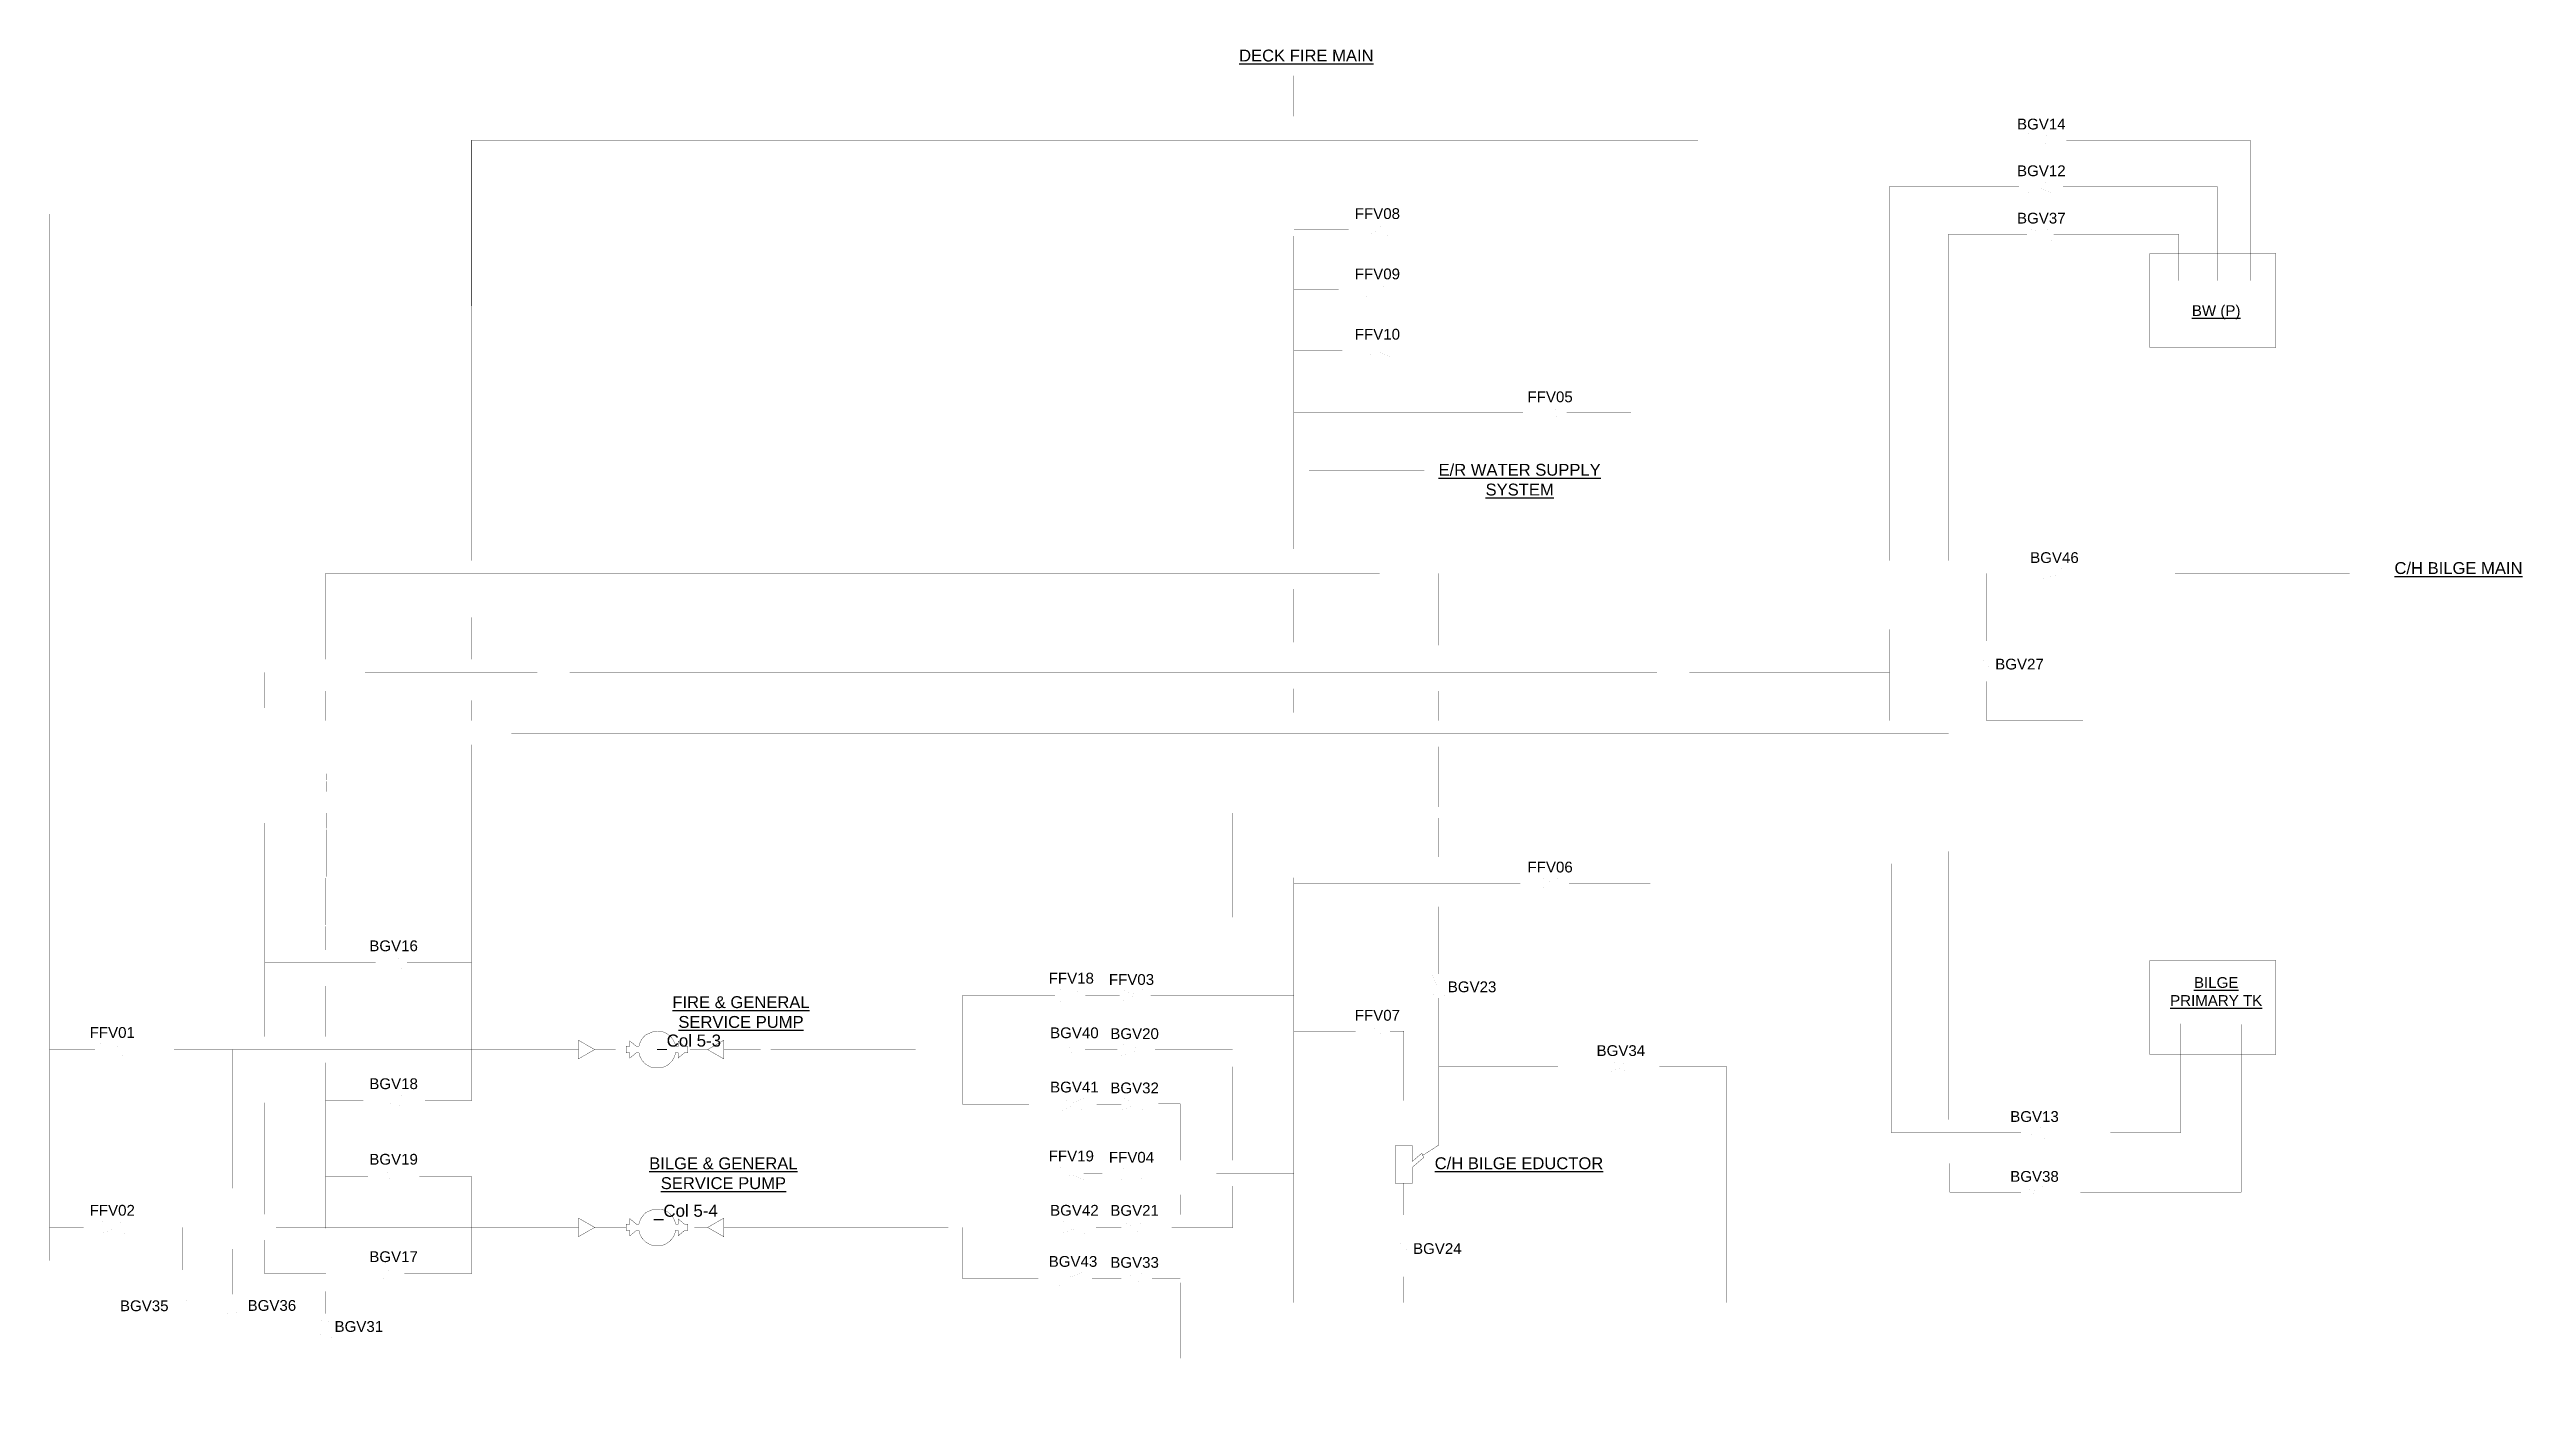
# Model space of a CAD drawing. Extents: x 136597 to 314487, y 107362 to 235283.
# Drawn here: x 142408 to 144700, y 117970 to 119228 of the extents above; entities that cross this region are included whole.
import ezdxf

# ---------------------------------------------------------------- set-up
doc = ezdxf.new("R2010")
doc.units = 0
doc.header["$MEASUREMENT"] = 0
for name, color, linetype in [('Ballast', 80, 'CONTINUOUS'), ('Bilge - Ballast', 233, 'CONTINUOUS'), ('Omriss tanker Bilge', 132, 'CONTINUOUS'), ('Symboler', 42, 'CONTINUOUS'), ('TEKST', 7, 'CONTINUOUS')]:
    doc.layers.add(name, color=color, linetype=linetype)
doc.layers.add('Bilge', color=50, linetype='CONTINUOUS', plot=False)
doc.layers.add('FIFI', color=10, linetype='CONTINUOUS', plot=False)
doc.styles.add('ARIAL', font='ARIAL.TTF', dxfattribs={"height": 12})

msp = doc.modelspace()

# ---------------------------------------------------------------- texts
at = {"layer": 'Bilge', "linetype": 'Continuous', "char_height": 10, "width": 44.169, "attachment_point": 1, "style": 'ARIAL'}
for s, insert in [('BGV14', (144231.5, 119163.5)), ('BGV12', (144231.5, 119120.2)), ('FFV08', (143617.7, 119080.5)), ('BGV37', (144231.5, 119076.3)), ('FFV09', (143617.7, 119024.6)), ('FFV10', (143617.7, 118968.7)), ('FFV05', (143777.8, 118910.7)), ('BGV46', (144243.7, 118761.7)), ('BGV27', (144211.3, 118663)), ('FFV06', (143777.8, 118474.9)), ('BGV16', (142704.3, 118401.9)), ('FFV18', (143334, 118371.9)), ('FFV03', (143389.8, 118370.7)), ('BGV23', (143703.9, 118363.9)), ('FFV07', (143617.7, 118337.5)), ('FFV01', (142445.1, 118321.6)), ('BGV40', (143335.3, 118321.3)), ('BGV20', (143391.1, 118320.5)), ('BGV34', (143841.8, 118304.8)), ('BGV18', (142704.3, 118274.1)), ('BGV41', (143335.3, 118271)), ('BGV32', (143391.1, 118270.2)), ('BGV13', (144225.2, 118243.7)), ('BGV19', (142704.3, 118204.1)), ('FFV19', (143334, 118207.1)), ('FFV04', (143389.8, 118205.9)), ('BGV38', (144225.2, 118188.2)), ('FFV02', (142445.1, 118156.8)), ('BGV42', (143335.3, 118156.8)), ('BGV21', (143391.1, 118156.7)), ('BGV24', (143671.7, 118121.3)), ('BGV17', (142704.3, 118113.8)), ('BGV43', (143334, 118109.4)), ('BGV33', (143391.1, 118108.5)), ('BGV35', (142473.2, 118068.3)), ('BGV36', (142591.5, 118068.6)), ('BGV31', (142672.1, 118049.1))]:
    msp.add_mtext(s, dxfattribs=dict(at, insert=insert))
at = {"layer": 'Bilge - Ballast', "linetype": 'Continuous', "attachment_point": 2, "style": 'ARIAL'}
for s, insert, char_height, width in [('{\\LDECK FIRE MAIN}', (143572.8, 119227.5), 11, 183.683), ('{\\LBW (P)}', (144416.1, 118990.6), 10, 173.839), ('{\\LE/R WATER SUPPLY SYSTEM}', (143770.5, 118843.6), 11, 183.683), ('{\\LC/H BILGE MAIN}', (144640.7, 118752.5), 11, 183.683), ('{\\LFIRE & GENERAL SERVICE PUMP}', (143048.8, 118350.2), 11, 183.683), ('{\\LBILGE \\PPRIMARY TK}', (144416.1, 118367.9), 10, 173.839), ('{\\LBILGE & GENERAL SERVICE PUMP}', (143032.5, 118200.8), 11, 183.683), ('{\\LC/H BILGE EDUCTOR}', (143769.9, 118200.9), 11, 183.683)]:
    msp.add_mtext(s, dxfattribs=dict(at, insert=insert, char_height=char_height, width=width))
at = {"layer": 'TEKST', "linetype": 'Continuous', "style": 'ARIAL'}
for s, p in [('_Col 5-3', (142971.2, 118303.5)), ('_Col 5-4', (142968.2, 118145.8))]:
    msp.add_text(s, height=11.2, dxfattribs=at).set_placement(p)

# ---------------------------------------------------------------- linework, layer by layer
at = {"layer": 'Ballast', "linetype": 'Continuous', "const_width": 0.3}
for points in [[(144241.6, 119143.7), (142799, 119143.5), (142799, 118754), (142799.3, 119143.5)], [(144264.1, 119143.7), (144447.6, 119143.7), (144447.6, 119013.3), (144447.6, 119143.7)], [(142799, 118730), (142799, 118662.3)], [(142799, 118638.3), (142799, 118605.6)]]:
    msp.add_lwpolyline(points, close=True, dxfattribs=at)
at = {"layer": 'Bilge', "linetype": 'Continuous'}
for points, const_width in [([(144264.1, 119137.7), (144264.1, 119149.8), (144252.9, 119145.1), (144241.6, 119149.8), (144241.6, 119137.7), (144252.9, 119142.4), (144264.1, 119137.7)], 0.0075), ([(144264.1, 119094.4), (144264.1, 119106.5), (144252.9, 119101.8), (144241.6, 119106.5), (144241.6, 119094.4), (144252.9, 119099.2), (144264.1, 119094.4)], 0.0075), ([(144241.6, 119100.5), (144113.4, 119100.5), (144113.4, 118754), (144113.4, 119100.5)], 0.3), ([(144264.1, 119100.5), (144417, 119100.5), (144417, 119013.3), (144417, 119100.5)], 0.3), ([(143650.3, 119054.7), (143650.3, 119066.8), (143639.1, 119062.1), (143627.8, 119066.8), (143627.8, 119054.7), (143639.1, 119059.4), (143650.3, 119054.7)], 0.0075), ([(144264.1, 119050.5), (144264.1, 119062.6), (144252.9, 119057.9), (144241.6, 119062.6), (144241.6, 119050.5), (144252.9, 119055.2), (144264.1, 119050.5)], 0.0075), ([(144241.6, 119056.6), (144168, 119056.6), (144168, 118754), (144168, 119056.6)], 0.3), ([(144264.1, 119056.6), (144381.1, 119056.6), (144381.1, 119013.3), (144381.1, 119056.6)], 0.3), ([(143650.3, 118998.8), (143650.3, 119010.9), (143639.1, 119006.2), (143627.8, 119010.9), (143627.8, 118998.8), (143639.1, 119003.5), (143650.3, 118998.8)], 0.0075), ([(143650.3, 118942.9), (143650.3, 118955.1), (143639.1, 118950.3), (143627.8, 118955.1), (143627.8, 118942.9), (143639.1, 118947.7), (143650.3, 118942.9)], 0.0075), ([(143810.3, 118884.9), (143810.3, 118897.1), (143799.2, 118892.3), (143787.8, 118897.1), (143787.8, 118884.9), (143799.2, 118889.7), (143810.3, 118884.9)], 0.0075), ([(144253.7, 118742), (142663.6, 118742), (142663.6, 118662.3), (142663.6, 118742)], 0.3), ([(143695.4, 118662.3), (143695.4, 118742)], 0.3), ([(144202.8, 118670), (144202.8, 118742)], 0.3), ([(144276.2, 118735.9), (144276.2, 118748.1), (144265.1, 118743.3), (144253.7, 118748.1), (144253.7, 118735.9), (144265.1, 118740.7), (144276.2, 118735.9)], 0.0075), ([(144276.2, 118742), (144539.8, 118742)], 0.3), ([(144113.4, 118730), (144113.3, 118605.6)], 0.3), ([(144168, 118730), (144168, 118235.9)], 0.3), ([(144208.9, 118670), (144196.8, 118670), (144201.5, 118658.8), (144196.8, 118647.5), (144208.9, 118647.5), (144204.1, 118658.8), (144208.9, 118670)], 0.0075), ([(142434, 118650.5), (144113.3, 118650)], 0.3), ([(142607.4, 118605.6), (142607.4, 118650.3)], 0.3), ([(144202.8, 118647.5), (144202.8, 118605.9), (144292.7, 118605.9), (144202.8, 118605.9)], 0.3), ([(142663.6, 118638.3), (142663.6, 118605.6)], 0.3), ([(143695.4, 118638.3), (143695.4, 118605.6)], 0.3), ([(142434.1, 118593.6), (144168, 118593.6)], 0.3), ([(142607.4, 118581.6), (142607.4, 118312.7)], 0.3), ([(142665, 118581.7), (142663.7, 118393)], 0.3), ([(142736.8, 118253.3), (142799, 118253.3), (142799, 118583.2), (142799, 118253.3)], 0.3), ([(143695.5, 118467.2), (143695.4, 118581.6)], 0.3), ([(144114.8, 118581.7), (144114.8, 118223.9), (144235.2, 118223.9), (144114.8, 118223.9)], 0.3), ([(143504.4, 118363), (143504.4, 118520)], 0.3), ([(143810.3, 118449.1), (143810.3, 118461.2), (143799.2, 118456.4), (143787.8, 118461.2), (143787.8, 118449.1), (143799.2, 118453.8), (143810.3, 118449.1)], 0.0075), ([(143695.5, 118443.2), (143695.5, 118370.9)], 0.3), ([(142714.3, 118381), (142607.4, 118381)], 0.3), ([(142736.8, 118374.9), (142736.8, 118387), (142725.6, 118382.3), (142714.3, 118387), (142714.3, 118374.9), (142725.6, 118379.6), (142736.8, 118374.9)], 0.0075), ([(142736.8, 118381), (142799, 118381)], 0.3), ([(143701.6, 118370.9), (143689.4, 118370.9), (143694.2, 118359.7), (143689.4, 118348.4), (143701.6, 118348.4), (143696.8, 118359.7), (143701.6, 118370.9)], 0.0075), ([(142663.6, 118369), (142663.6, 118312.7)], 0.3), ([(143366.5, 118344.9), (143366.5, 118357), (143355.3, 118352.3), (143344, 118357), (143344, 118344.9), (143355.3, 118349.7), (143366.5, 118344.9)], 0.0075), ([(143422.3, 118344.9), (143422.3, 118357), (143411.2, 118352.3), (143399.9, 118357), (143399.9, 118344.9), (143411.2, 118349.7), (143422.3, 118344.9)], 0.0075), ([(143504.4, 118339), (143504.4, 118198.2)], 0.3), ([(143650.2, 118311.7), (143650.2, 118323.8), (143639, 118319), (143627.7, 118323.8), (143627.7, 118311.7), (143639, 118316.4), (143650.2, 118311.7)], 0.0075), ([(144257.7, 118223.9), (144383.2, 118223.9), (144383.2, 118324.9), (144383.2, 118223.9)], 0.3), ([(144257.7, 118168.5), (144439.3, 118168.5), (144439.3, 118324.2), (144439.3, 118168.5)], 0.3), ([(142477.6, 118294.7), (142477.6, 118306.8), (142466.5, 118302), (142455.2, 118306.8), (142455.2, 118294.7), (142466.5, 118299.4), (142477.6, 118294.7)], 0.0075), ([(142577.4, 118147.9), (142577.4, 118300.7)], 0.3), ([(142999.5, 118300.7), (143017.9, 118300.7), (143032.9, 118292.1), (143032.9, 118309.4), (143017.9, 118300.7)], 0.3), ([(143345.3, 118300.4), (143032.9, 118300.7)], 0.3), ([(143345.3, 118250.1), (143258.3, 118250.1), (143254.1, 118250.1), (143254.1, 118300.5), (143254.1, 118250.1)], 0.3), ([(143367.8, 118294.3), (143367.8, 118306.5), (143356.6, 118301.7), (143345.3, 118306.5), (143345.3, 118294.3), (143356.6, 118299.1), (143367.8, 118294.3)], 0.0075), ([(143401.2, 118300.7), (143367.8, 118300.7)], 0.3), ([(143423.6, 118294.7), (143423.6, 118306.8), (143412.5, 118302), (143401.2, 118306.8), (143401.2, 118294.7), (143412.5, 118299.4), (143423.6, 118294.7)], 0.0075), ([(143423.6, 118300.7), (143504.4, 118300.7)], 0.3), ([(142607.4, 118288.7), (142607.4, 118147.9)], 0.3), ([(142663.6, 118104.9), (142663.6, 118288.7)], 0.3), ([(143851.9, 118285), (143695.5, 118285)], 0.3), ([(143874.3, 118279), (143874.3, 118291.1), (143863.2, 118286.3), (143851.9, 118291.1), (143851.9, 118279), (143863.2, 118283.7), (143874.3, 118279)], 0.0075), ([(143874.3, 118285), (143962.3, 118285), (143962.3, 118066.2), (143962.3, 118285)], 0.3), ([(142736.8, 118247.2), (142736.8, 118259.3), (142725.6, 118254.6), (142714.3, 118259.3), (142714.3, 118247.2), (142725.6, 118251.9), (142736.8, 118247.2)], 0.0075), ([(143367.8, 118244.1), (143367.8, 118256.2), (143356.6, 118251.4), (143345.3, 118256.2), (143345.3, 118244.1), (143356.6, 118248.8), (143367.8, 118244.1)], 0.0075), ([(143423.6, 118244.4), (143423.6, 118256.5), (143412.5, 118251.8), (143401.2, 118256.5), (143401.2, 118244.4), (143412.5, 118249.1), (143423.6, 118244.4)], 0.0075), ([(142714.3, 118253.3), (142663.6, 118253.3)], 0.3), ([(143367.8, 118250.1), (143401.2, 118250.1)], 0.3), ([(143423.6, 118250.5), (143455.8, 118250.5), (143455.8, 118198.2), (143455.8, 118250.5)], 0.3), ([(144169.2, 118212), (144169.2, 118168.5), (144235.2, 118168.5), (144169.2, 118168.5)], 0.3), ([(144257.7, 118217.9), (144257.7, 118230), (144246.6, 118225.2), (144235.2, 118230), (144235.2, 118217.9), (144246.6, 118222.6), (144257.7, 118217.9)], 0.0075), ([(142736.8, 118177.2), (142736.8, 118189.3), (142725.6, 118184.5), (142714.3, 118189.3), (142714.3, 118177.2), (142725.6, 118181.9), (142736.8, 118177.2)], 0.0075), ([(143366.5, 118180.1), (143366.5, 118192.3), (143355.3, 118187.5), (143344, 118192.3), (143344, 118180.1), (143355.3, 118184.9), (143366.5, 118180.1)], 0.0075), ([(143422.3, 118180.1), (143422.3, 118192.3), (143411.2, 118187.5), (143399.9, 118192.3), (143399.9, 118180.1), (143411.2, 118184.9), (143422.3, 118180.1)], 0.0075), ([(142714.3, 118183.2), (142663.6, 118183.2)], 0.3), ([(142736.8, 118183.2), (142799, 118183.2), (142799, 118092.9), (142736.8, 118092.9), (142799, 118092.9), (142799, 118183.2)], 0.3), ([(143423.6, 118135.6), (143504.4, 118135.6), (143504.4, 118174.2), (143504.4, 118135.6)], 0.3), ([(143455.8, 118174.2), (143455.8, 118147.6)], 0.3), ([(143663.2, 118128.3), (143663.2, 118177)], 0.3), ([(144257.7, 118162.4), (144257.7, 118174.5), (144246.6, 118169.8), (144235.2, 118174.5), (144235.2, 118162.4), (144246.6, 118167.1), (144257.7, 118162.4)], 0.0075), ([(142477.6, 118129.9), (142477.6, 118142), (142466.5, 118137.2), (142455.2, 118142), (142455.2, 118129.9), (142466.5, 118134.6), (142477.6, 118129.9)], 0.0075), ([(142999.5, 118135.9), (143017.9, 118135.9), (143032.9, 118127.3), (143032.9, 118144.6), (143017.9, 118135.9)], 0.3), ([(143367.8, 118129.9), (143367.8, 118142), (143356.6, 118137.2), (143345.3, 118142), (143345.3, 118129.9), (143356.6, 118134.6), (143367.8, 118129.9)], 0.0075), ([(143423.6, 118129.5), (143423.6, 118141.6), (143412.5, 118136.9), (143401.2, 118141.6), (143401.2, 118129.5), (143412.5, 118134.2), (143423.6, 118129.5)], 0.0075), ([(142531.2, 118074), (142531.2, 118136)], 0.3), ([(142577.4, 118123.9), (142577.4, 118074)], 0.3), ([(142714.3, 118092.9), (142607.4, 118092.9), (142607.4, 118124.2), (142607.4, 118092.9)], 0.3), ([(143345.3, 118135.9), (143032.9, 118135.9)], 0.3), ([(143344, 118088.5), (143254.1, 118088.5), (143254.1, 118135.9), (143254.1, 118088.5)], 0.3), ([(143367.8, 118135.6), (143401.2, 118135.6)], 0.3), ([(143455.9, 118125), (143455.9, 118014.7)], 0.3), ([(143669.3, 118128.3), (143657.2, 118128.3), (143661.9, 118117.1), (143657.2, 118105.8), (143669.3, 118105.8), (143664.5, 118117.1), (143669.3, 118128.3)], 0.0075), ([(142736.8, 118086.8), (142736.8, 118099), (142725.6, 118094.2), (142714.3, 118099), (142714.3, 118086.8), (142725.6, 118091.6), (142736.8, 118086.8)], 0.0075), ([(143366.5, 118082.4), (143366.5, 118094.6), (143355.3, 118089.8), (143344, 118094.6), (143344, 118082.4), (143355.3, 118087.2), (143366.5, 118082.4)], 0.0075), ([(143423.6, 118082.8), (143423.6, 118094.9), (143412.5, 118090.1), (143401.2, 118094.9), (143401.2, 118082.8), (143412.5, 118087.5), (143423.6, 118082.8)], 0.0075), ([(143663.2, 118105.8), (143663.2, 118066.2)], 0.3), ([(142537.3, 118074), (142525.2, 118074), (142529.9, 118062.8), (142525.2, 118051.5), (142537.3, 118051.5), (142532.6, 118062.8), (142537.3, 118074)], 0.0075), ([(142583.4, 118074), (142571.2, 118074), (142576, 118062.8), (142571.2, 118051.5), (142583.4, 118051.5), (142578.6, 118062.8), (142583.4, 118074)], 0.0075), ([(142663.6, 118080.9), (142663.6, 118056.1)], 0.3), ([(143366.5, 118088.5), (143401.2, 118088.5)], 0.3), ([(143423.6, 118088.8), (143455.9, 118088.8)], 0.3), ([(142669.7, 118056.1), (142657.6, 118056.1), (142662.3, 118044.9), (142657.6, 118033.6), (142669.7, 118033.6), (142665, 118044.9), (142669.7, 118056.1)], 0.0075)]:
    msp.add_lwpolyline(points, close=True, dxfattribs=dict(at, const_width=const_width))
at = {"layer": 'Bilge', "linetype": 'Continuous', "const_width": 0.3}
msp.add_lwpolyline([(143695.5, 118348.4), (143695.5, 118212.2), (143680.7, 118202.7)], dxfattribs=at)
at = {"layer": 'FIFI', "linetype": 'Continuous', "const_width": 0.3}
for points in [[(143561.3, 119155.5), (143561.3, 119203.3), (143561.3, 119155.5)], [(143561.3, 119131.5), (143561.3, 118764.8)], [(142408, 117970.1), (142408, 119075.1)], [(143627.8, 119060.7), (143561.3, 119060.7)], [(143627.8, 119004.9), (143561.3, 119004.9)], [(143627.8, 118949), (143561.3, 118949)], [(143787.8, 118891), (143561.3, 118891)], [(143810.3, 118891), (143873.7, 118891)], [(143561.3, 118837), (143682.1, 118837)], [(143561.3, 118665), (143561.3, 118727.6)], [(143561.3, 118607), (143561.3, 118635.3)], [(143561.3, 118564.3), (143561.3, 118066.2)], [(143787.8, 118455.1), (143561.3, 118455.1)], [(143810.3, 118455.1), (143891.7, 118455.1)], [(143344, 118351), (143254.2, 118351), (143254.1, 118300.5), (143254.1, 118351)], [(143366.5, 118351), (143399.9, 118351)], [(143422.3, 118351), (143561.3, 118351)], [(142455.2, 118300.7), (142408, 118300.7)], [(142477.6, 118300.7), (142898.1, 118300.7)], [(142942.4, 118300.8), (142913.1, 118300.8), (142898.1, 118309.4), (142898.1, 118292.1), (142913.1, 118300.7)], [(143627.7, 118317.7), (143561.3, 118317.7)], [(143663.2, 118211.5), (143663.2, 118317.7), (143650.2, 118317.7), (143663.2, 118317.7)], [(143399.9, 118186.2), (143366.5, 118186.2)], [(143422.3, 118186.2), (143561.3, 118186.2)], [(142942.4, 118136), (142913.1, 118136), (142898.1, 118144.6), (142898.1, 118127.3), (142913.1, 118135.9)], [(142455.2, 118135.9), (142408, 118135.9)], [(142477.6, 118135.9), (142898.1, 118135.9)]]:
    msp.add_lwpolyline(points, close=True, dxfattribs=at)
at = {"layer": 'Omriss tanker Bilge', "linetype": 'Continuous', "const_width": 0.3}
for points in [[(144354.7, 119038.6), (144354.7, 118951.4), (144471.3, 118951.4), (144471.3, 119038.6)], [(144354.7, 118383.4), (144354.7, 118296.2), (144471.3, 118296.2), (144471.3, 118383.4)]]:
    msp.add_lwpolyline(points, close=True, dxfattribs=at)
at = {"layer": 'Symboler', "linetype": 'Continuous', "const_width": 0.3}
for points in [[(142999.5, 118303.7), (142996.5, 118303.7), (142990.5, 118308.7), (142990.5, 118303.7), (142988.3, 118303.7), (142987.6, 118306.3), (142985.6, 118310.4), (142982.6, 118313.7), (142979.3, 118316), (142975.8, 118317.4), (142968.4, 118317.8), (142961.1, 118314.7), (142959, 118313), (142956.4, 118309.6), (142954.7, 118305.9), (142954.2, 118303.8), (142952.3, 118303.8), (142951.8, 118303.8), (142945.8, 118308.7), (142945.8, 118303.8), (142942.4, 118303.8), (142942.4, 118297.8), (142945.8, 118297.8), (142945.8, 118292.9), (142951.8, 118297.8), (142954.2, 118297.8), (142955.2, 118294.3), (142957, 118290.9), (142959, 118288.5), (142960.6, 118287.1), (142964.2, 118285), (142965.9, 118284.3), (142968.2, 118283.7), (142971.1, 118283.7), (142974.1, 118283.7), (142976.5, 118284.3), (142979.9, 118285.8), (142982.7, 118287.9), (142985.1, 118290.5), (142986.8, 118293.3), (142987.9, 118296.4), (142987.9, 118297.8), (142990.5, 118297.8), (142990.5, 118292.8), (142996.4, 118297.8), (142999.5, 118297.8), (142999.5, 118303.7)], [(143655.1, 118212.1), (143655.1, 118177), (143671.3, 118177), (143671.3, 118191.9), (143681.6, 118200.7), (143679.8, 118204.6), (143671.3, 118197.3), (143671.3, 118211.5), (143655.1, 118211.5)], [(142999.5, 118138.9), (142996.5, 118138.9), (142990.5, 118143.9), (142990.5, 118138.9), (142988.3, 118138.9), (142987.6, 118141.5), (142985.6, 118145.6), (142982.6, 118149), (142979.3, 118151.2), (142975.8, 118152.6), (142968.4, 118153), (142961.1, 118150), (142959, 118148.2), (142956.4, 118144.8), (142954.7, 118141.1), (142954.2, 118139), (142952.3, 118139), (142951.8, 118139), (142945.8, 118144), (142945.8, 118139), (142942.4, 118139), (142942.4, 118133.1), (142945.8, 118133.1), (142945.8, 118128.1), (142951.8, 118133.1), (142954.2, 118133.1), (142955.2, 118129.5), (142957, 118126.1), (142959, 118123.8), (142960.6, 118122.3), (142964.2, 118120.2), (142965.9, 118119.5), (142968.2, 118119), (142971.1, 118119), (142974.1, 118119), (142976.5, 118119.5), (142979.9, 118121), (142982.7, 118123.1), (142985.1, 118125.7), (142986.8, 118128.5), (142987.9, 118131.6), (142987.9, 118133), (142990.5, 118133), (142990.5, 118128.1), (142996.4, 118133), (142999.5, 118133), (142999.5, 118138.9)]]:
    msp.add_lwpolyline(points, close=True, dxfattribs=at)

msp.set_redraw_order([(e.dxf.handle, doc.entitydb.next_handle()) for e in msp.query("TEXT MTEXT ATTDEF DIMENSION ARC_DIMENSION")])  # texts and dimensions are drawn at this point

doc.saveas('drawing.dxf')
